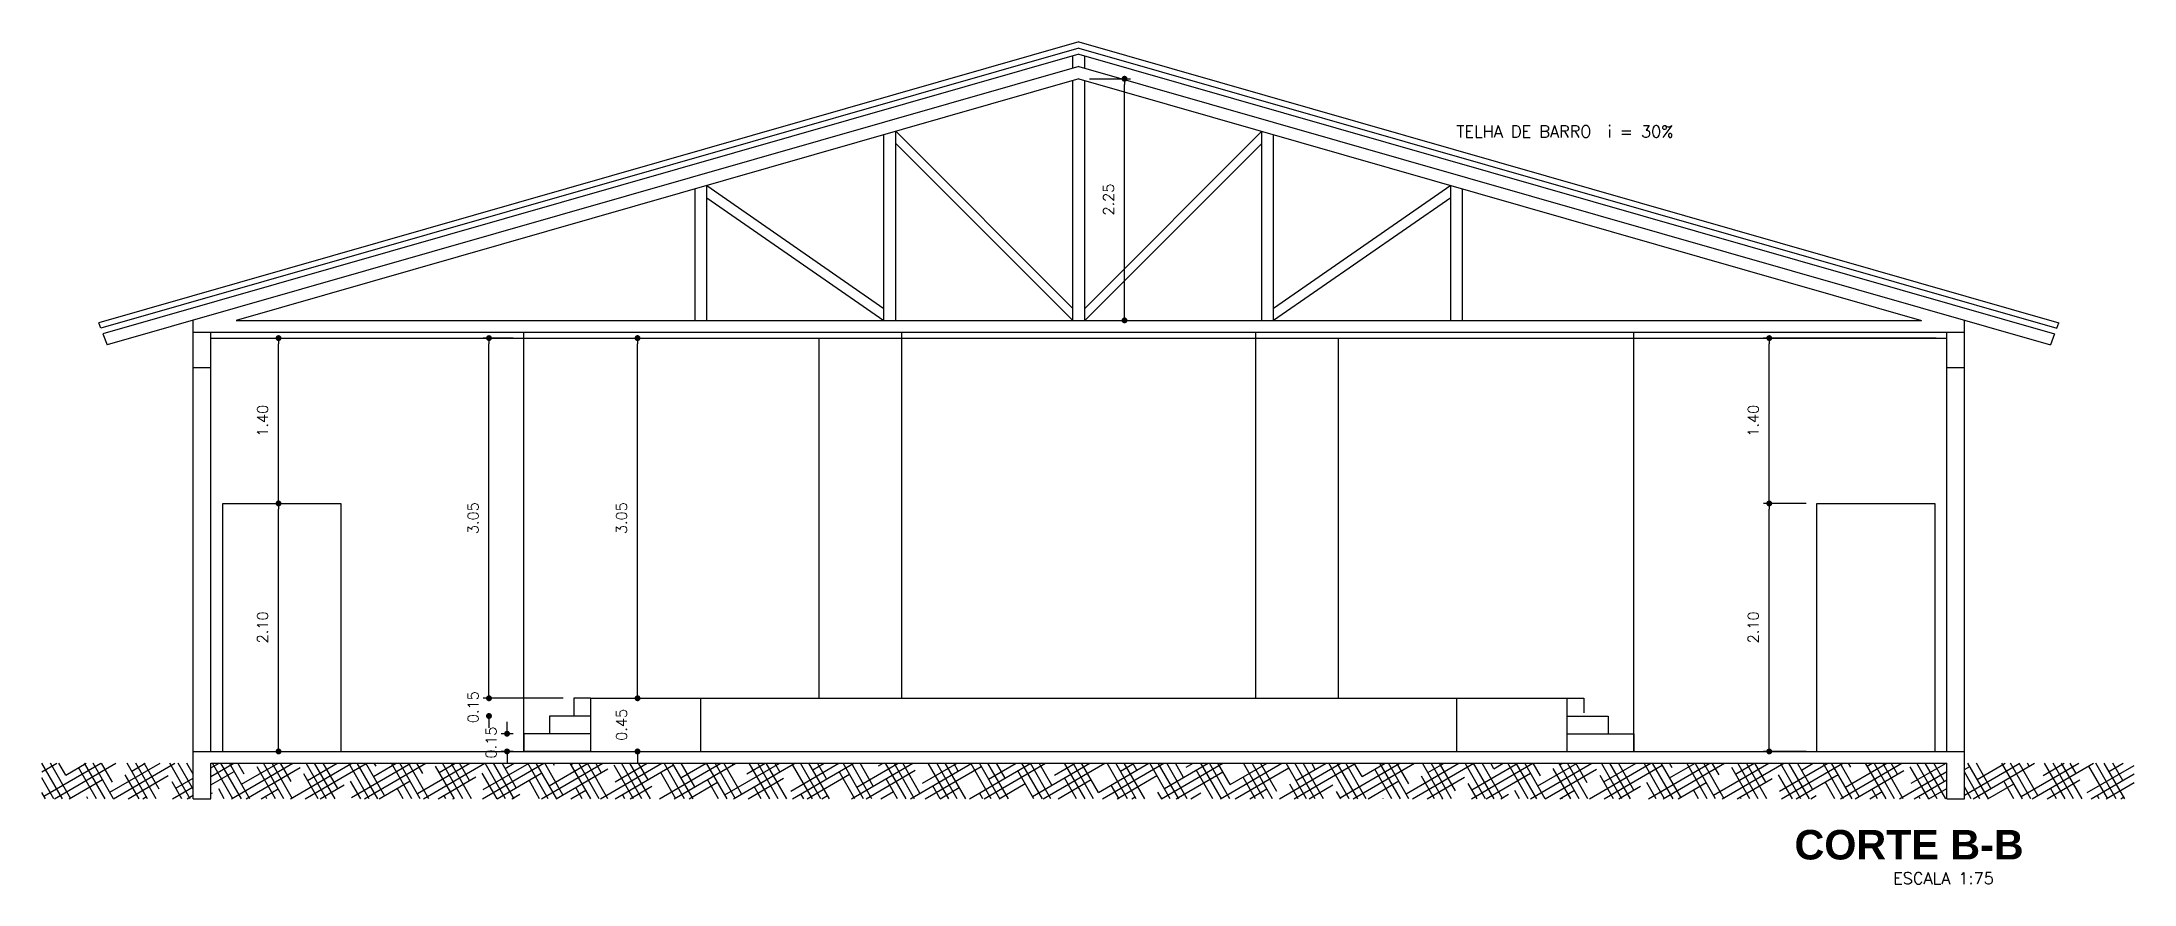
# Model space of a CAD drawing. Extents: x -206 to -86, y 71 to 127.
# Drawn here: x -157.19 to -139.47, y 115.18 to 122.32 of the extents above; entities that cross this region are included whole.
import ezdxf
from ezdxf.enums import TextEntityAlignment as Align

# ---------------------------------------------------------------- set-up
doc = ezdxf.new("R2010")
doc.units = 0
doc.header["$MEASUREMENT"] = 0
doc.layers.get('0').update_dxf_attribs({"linetype": 'CONTINUOUS'})
doc.layers.get('DEFPOINTS').update_dxf_attribs({"linetype": 'CONTINUOUS'})
for name, color, linetype in [('ALVENARIA', 7, 'CONTINUOUS'), ('ALVENARIA1', 44, 'CONTINUOUS'), ('COBERTURA', 6, 'CONTINUOUS'), ('COTA', 1, 'CONTINUOUS'), ('HATCH', 30, 'CONTINUOUS'), ('JAPOR', 142, 'CONTINUOUS'), ('TEXTO2', 40, 'CONTINUOUS'), ('TEXTO5', 5, 'CONTINUOUS')]:
    doc.layers.add(name, color=color, linetype=linetype)
doc.styles.add('SANSSERIFBOLD', font='sasb____.pfb')
doc.styles.add('SIMPLEX', font='SIMPLEX.SHX')
doc.dimstyles.new('DIM50', dxfattribs={"dimtxt": 0.09, "dimasz": 0.05, "dimexe": 0.05, "dimexo": 0.09, "dimgap": 0.09, "dimtad": 1, "dimzin": 0, "dimdsep": 46, "dimtxsty": 'SIMPLEX', "dimblk": 'DOT', "dimcen": 0.09, "dimadec": 0, "dimazin": 0, "dimtfac": 1, "dimtix": 1, "dimtofl": 0, "dimtmove": 2, "dimatfit": 3, "dimldrblk": 'DOT', "dimfxl": 1, "dimtolj": 1, "dimtzin": 0, "dimarcsym": 0})

msp = doc.modelspace()

# ---------------------------------------------------------------- texts
at = {"layer": 'TEXTO2', "style": 'SIMPLEX'}
msp.add_text('TELHA DE BARRO  i = 30%', height=0.1, dxfattribs=at).set_placement((-144.288, 121.506), align=Align.CENTER)
msp.add_text('ESCALA 1:75', height=0.1, dxfattribs=at).set_placement((-141.508, 115.183))
at = {"layer": 'TEXTO5', "style": 'SANSSERIFBOLD'}
msp.add_text('CORTE B-B', height=0.25, dxfattribs=at).set_placement((-140.403, 115.392), align=Align.RIGHT)

# ---------------------------------------------------------------- blocks, each defined once
blk = doc.blocks.new('DOT')
at = {"layer": 'ALVENARIA', "color": 0, "linetype": 'ByBlock'}
blk.add_line((-0.5, 0), (-1, 0), dxfattribs=at)
at = {"layer": 'ALVENARIA', "color": 0, "linetype": 'ByBlock', "const_width": 0.5}
blk.add_lwpolyline([(-0.25, 0, 1), (0.25, 0, 1)], format="xyb", close=True, dxfattribs=at)
blk = doc.blocks.new('*D198')
at = {"color": 0, "linetype": 'ByBlock'}
for p, q in [((-155.564, 117.203), (-155.131, 117.203)), ((-155.181, 115.153), (-155.181, 117.153)), ((-155.564, 115.103), (-155.131, 115.103))]:
    blk.add_line(p, q, dxfattribs=at)
at = {"layer": 'DEFPOINTS', "color": 0, "linetype": 'ByBlock'}
for p in [(-155.654, 117.203), (-155.181, 117.203), (-155.654, 115.103)]:
    blk.add_point(p, dxfattribs=at)
at = {"color": 0, "linetype": 'ByBlock', "xscale": 0.05, "yscale": 0.05, "zscale": 0.05}
for p, rotation in [((-155.181, 117.203), 90), ((-155.181, 115.103), 270)]:
    blk.add_blockref('DOT', p, dxfattribs=dict(at, rotation=rotation))
at = {"color": 0, "linetype": 'ByBlock', "insert": (-155.316, 116.153), "char_height": 0.09, "attachment_point": 5, "rotation": 90, "style": 'SIMPLEX'}
blk.add_mtext('\\A1;2.10', dxfattribs=at)
blk = doc.blocks.new('*D199')
at = {"color": 0, "linetype": 'ByBlock'}
for p, q in [((-155.664, 118.603), (-155.131, 118.603)), ((-155.181, 117.253), (-155.181, 118.553))]:
    blk.add_line(p, q, dxfattribs=at)
at = {"layer": 'DEFPOINTS', "color": 0, "linetype": 'ByBlock'}
for p in [(-155.754, 118.603), (-155.181, 118.603), (-155.654, 117.203)]:
    blk.add_point(p, dxfattribs=at)
at = {"color": 0, "linetype": 'ByBlock', "xscale": 0.05, "yscale": 0.05, "zscale": 0.05}
for p, rotation in [((-155.181, 118.603), 90), ((-155.181, 117.203), 270)]:
    blk.add_blockref('DOT', p, dxfattribs=dict(at, rotation=rotation))
at = {"color": 0, "linetype": 'ByBlock', "insert": (-155.316, 117.903), "char_height": 0.09, "attachment_point": 5, "rotation": 90, "style": 'SIMPLEX'}
blk.add_mtext('\\A1;1.40', dxfattribs=at)
blk = doc.blocks.new('*D200')
at = {"color": 0, "linetype": 'ByBlock'}
for p, q in [((-152.77, 115.553), (-153.449, 115.553)), ((-153.399, 115.603), (-153.399, 115.653)), ((-153.399, 115.353), (-153.399, 115.303))]:
    blk.add_line(p, q, dxfattribs=at)
at = {"layer": 'DEFPOINTS', "color": 0, "linetype": 'ByBlock'}
for p in [(-153.399, 115.553), (-152.68, 115.553), (-152.887, 115.403)]:
    blk.add_point(p, dxfattribs=at)
at = {"color": 0, "linetype": 'ByBlock', "xscale": 0.05, "yscale": 0.05, "zscale": 0.05}
for p, rotation in [((-153.399, 115.553), 270), ((-153.399, 115.403), 90)]:
    blk.add_blockref('DOT', p, dxfattribs=dict(at, rotation=rotation))
at = {"color": 0, "linetype": 'ByBlock', "insert": (-153.534, 115.478), "char_height": 0.09, "attachment_point": 5, "rotation": 90, "style": 'SIMPLEX'}
blk.add_mtext('\\A1;0.15', dxfattribs=at)
blk = doc.blocks.new('*D201')
at = {"color": 0, "linetype": 'ByBlock'}
for p, q in [((-153.194, 118.603), (-153.449, 118.603)), ((-153.399, 115.603), (-153.399, 118.553))]:
    blk.add_line(p, q, dxfattribs=at)
at = {"layer": 'DEFPOINTS', "color": 0, "linetype": 'ByBlock'}
for p in [(-153.399, 118.603), (-153.104, 118.603), (-152.68, 115.553)]:
    blk.add_point(p, dxfattribs=at)
at = {"color": 0, "linetype": 'ByBlock', "xscale": 0.05, "yscale": 0.05, "zscale": 0.05}
for p, rotation in [((-153.399, 118.603), 90), ((-153.399, 115.553), 270)]:
    blk.add_blockref('DOT', p, dxfattribs=dict(at, rotation=rotation))
at = {"color": 0, "linetype": 'ByBlock', "insert": (-153.534, 117.078), "char_height": 0.09, "attachment_point": 5, "rotation": 90, "style": 'SIMPLEX'}
blk.add_mtext('\\A1;3.05', dxfattribs=at)
blk = doc.blocks.new('*D202')
at = {"color": 0, "linetype": 'ByBlock'}
for p, q in [((-153.246, 115.303), (-153.246, 115.353)), ((-153.194, 115.253), (-153.296, 115.253)), ((-153.194, 115.103), (-153.296, 115.103)), ((-153.246, 115.053), (-153.246, 115.003))]:
    blk.add_line(p, q, dxfattribs=at)
at = {"layer": 'DEFPOINTS', "color": 0, "linetype": 'ByBlock'}
for p in [(-153.246, 115.253), (-153.104, 115.253), (-153.104, 115.103)]:
    blk.add_point(p, dxfattribs=at)
at = {"color": 0, "linetype": 'ByBlock', "xscale": 0.05, "yscale": 0.05, "zscale": 0.05}
for p, rotation in [((-153.246, 115.253), 270), ((-153.246, 115.103), 90)]:
    blk.add_blockref('DOT', p, dxfattribs=dict(at, rotation=rotation))
at = {"color": 0, "linetype": 'ByBlock', "insert": (-153.381, 115.178), "char_height": 0.09, "attachment_point": 5, "rotation": 90, "style": 'SIMPLEX'}
blk.add_mtext('\\A1;0.15', dxfattribs=at)
blk = doc.blocks.new('*D203')
at = {"color": 0, "linetype": 'ByBlock'}
for p, q in [((-152.448, 115.553), (-152.091, 115.553)), ((-152.141, 115.603), (-152.141, 115.653)), ((-152.448, 115.103), (-152.091, 115.103)), ((-152.141, 115.053), (-152.141, 115.003))]:
    blk.add_line(p, q, dxfattribs=at)
at = {"layer": 'DEFPOINTS', "color": 0, "linetype": 'ByBlock'}
for p in [(-152.538, 115.553), (-152.141, 115.553), (-152.538, 115.103)]:
    blk.add_point(p, dxfattribs=at)
at = {"color": 0, "linetype": 'ByBlock', "xscale": 0.05, "yscale": 0.05, "zscale": 0.05}
for p, rotation in [((-152.141, 115.553), 270), ((-152.141, 115.103), 90)]:
    blk.add_blockref('DOT', p, dxfattribs=dict(at, rotation=rotation))
at = {"color": 0, "linetype": 'ByBlock', "insert": (-152.276, 115.328), "char_height": 0.09, "attachment_point": 5, "rotation": 90, "style": 'SIMPLEX'}
blk.add_mtext('\\A1;0.45', dxfattribs=at)
blk = doc.blocks.new('*D204')
at = {"color": 0, "linetype": 'ByBlock'}
for p, q in [((-153.014, 118.603), (-152.091, 118.603)), ((-152.141, 115.603), (-152.141, 118.553))]:
    blk.add_line(p, q, dxfattribs=at)
at = {"layer": 'DEFPOINTS', "color": 0, "linetype": 'ByBlock'}
for p in [(-153.104, 118.603), (-152.141, 118.603), (-152.538, 115.553)]:
    blk.add_point(p, dxfattribs=at)
at = {"color": 0, "linetype": 'ByBlock', "xscale": 0.05, "yscale": 0.05, "zscale": 0.05}
for p, rotation in [((-152.141, 118.603), 90), ((-152.141, 115.553), 270)]:
    blk.add_blockref('DOT', p, dxfattribs=dict(at, rotation=rotation))
at = {"color": 0, "linetype": 'ByBlock', "insert": (-152.276, 117.078), "char_height": 0.09, "attachment_point": 5, "rotation": 90, "style": 'SIMPLEX'}
blk.add_mtext('\\A1;3.05', dxfattribs=at)
blk = doc.blocks.new('*D205')
at = {"color": 0, "linetype": 'ByBlock'}
for p, q in [((-142.244, 117.203), (-142.607, 117.203)), ((-142.557, 115.153), (-142.557, 117.153)), ((-142.244, 115.103), (-142.607, 115.103))]:
    blk.add_line(p, q, dxfattribs=at)
at = {"layer": 'DEFPOINTS', "color": 0, "linetype": 'ByBlock'}
for p in [(-142.557, 117.203), (-142.154, 117.203), (-142.154, 115.103)]:
    blk.add_point(p, dxfattribs=at)
at = {"color": 0, "linetype": 'ByBlock', "xscale": 0.05, "yscale": 0.05, "zscale": 0.05}
for p, rotation in [((-142.557, 117.203), 90), ((-142.557, 115.103), 270)]:
    blk.add_blockref('DOT', p, dxfattribs=dict(at, rotation=rotation))
at = {"color": 0, "linetype": 'ByBlock', "insert": (-142.692, 116.153), "char_height": 0.09, "attachment_point": 5, "rotation": 90, "style": 'SIMPLEX'}
blk.add_mtext('\\A1;2.10', dxfattribs=at)
blk = doc.blocks.new('*D206')
at = {"color": 0, "linetype": 'ByBlock'}
for p, q in [((-141.144, 118.603), (-142.607, 118.603)), ((-142.557, 117.253), (-142.557, 118.553))]:
    blk.add_line(p, q, dxfattribs=at)
at = {"layer": 'DEFPOINTS', "color": 0, "linetype": 'ByBlock'}
for p in [(-142.557, 118.603), (-141.054, 118.603), (-142.154, 117.203)]:
    blk.add_point(p, dxfattribs=at)
at = {"color": 0, "linetype": 'ByBlock', "xscale": 0.05, "yscale": 0.05, "zscale": 0.05}
for p, rotation in [((-142.557, 118.603), 90), ((-142.557, 117.203), 270)]:
    blk.add_blockref('DOT', p, dxfattribs=dict(at, rotation=rotation))
at = {"color": 0, "linetype": 'ByBlock', "insert": (-142.692, 117.903), "char_height": 0.09, "attachment_point": 5, "rotation": 90, "style": 'SIMPLEX'}
blk.add_mtext('\\A1;1.40', dxfattribs=at)
blk = doc.blocks.new('*D209')
at = {"color": 0, "linetype": 'ByBlock'}
for p, q in [((-148.314, 122.003), (-147.967, 122.003)), ((-148.017, 120.007), (-148.017, 121.953))]:
    blk.add_line(p, q, dxfattribs=at)
at = {"layer": 'DEFPOINTS', "color": 0, "linetype": 'ByBlock'}
for p in [(-148.404, 122.003), (-148.017, 122.003), (-148.354, 119.957)]:
    blk.add_point(p, dxfattribs=at)
at = {"color": 0, "linetype": 'ByBlock', "xscale": 0.05, "yscale": 0.05, "zscale": 0.05}
for p, rotation in [((-148.017, 122.003), 90), ((-148.017, 119.957), 270)]:
    blk.add_blockref('DOT', p, dxfattribs=dict(at, rotation=rotation))
at = {"color": 0, "linetype": 'ByBlock', "insert": (-148.152, 120.98), "char_height": 0.09, "attachment_point": 5, "rotation": 90, "style": 'SIMPLEX'}
blk.add_mtext('\\A1;2.25', dxfattribs=at)

# ---------------------------------------------------------------- dimensions: what is measured, and where the dimension line sits
at = {"layer": 'COTA'}
dim = msp.add_linear_dim(base=(-148.017, 122.003), p1=(-148.354, 119.957), p2=(-148.404, 122.003), angle=90, text='2.25', dimstyle='DIM50', override={"dimse1": 1}, dxfattribs=at)
dim.commit()
dim.dimension.update_dxf_attribs({"geometry": '*D209', "text_midpoint": (-148.152, 120.98)})
for base, p1, p2, picture, middle in [((-155.181, 119.807), (-155.654, 118.407), (-155.754, 119.807), '*D199', (-155.316, 119.107)), ((-153.399, 119.807), (-152.68, 116.757), (-153.104, 119.807), '*D201', (-153.534, 118.282)), ((-152.141, 119.807), (-152.538, 116.757), (-153.104, 119.807), '*D204', (-152.276, 118.282)), ((-142.557, 119.807), (-142.154, 118.407), (-141.054, 119.807), '*D206', (-142.692, 119.107)), ((-153.399, 116.757), (-152.887, 116.607), (-152.68, 116.757), '*D200', (-153.534, 116.682))]:
    dim = msp.add_linear_dim(base=base, p1=p1, p2=p2, angle=90, dimstyle='DIM50', override={"dimse1": 1}, dxfattribs=at)
    dim.commit()
    dim.dimension.update_dxf_attribs({"geometry": picture, "text_midpoint": middle, "insert": (0, 1.204)})
for base, p1, p2, picture, middle in [((-155.181, 118.407), (-155.654, 116.307), (-155.654, 118.407), '*D198', (-155.316, 117.357)), ((-142.557, 118.407), (-142.154, 116.307), (-142.154, 118.407), '*D205', (-142.692, 117.357)), ((-152.141, 116.757), (-152.538, 116.307), (-152.538, 116.757), '*D203', (-152.276, 116.532)), ((-153.246, 116.457), (-153.104, 116.307), (-153.104, 116.457), '*D202', (-153.381, 116.382))]:
    dim = msp.add_linear_dim(base=base, p1=p1, p2=p2, angle=90, dimstyle='DIM50', dxfattribs=at)
    dim.commit()
    dim.dimension.update_dxf_attribs({"geometry": picture, "text_midpoint": middle, "insert": (0, 1.204)})

# ---------------------------------------------------------------- hatches: boundary and pattern name
at = {"layer": 'HATCH'}
h = msp.add_hatch(dxfattribs=at)
h.set_pattern_fill('HOUND', color=256, angle=30, style=0)
h.set_pattern_definition([(30, (0, 1.20449), (0.18525635, 0.179126588), [1, -0.5]), (120, (0, 1.20449), (0.070873412, -0.24775635), [1, -0.5])])
h.paths.add_polyline_path([(-141.054, 116.207), (-155.754, 116.207), (-155.754, 115.907), (-141.054, 115.907)])
h.paths.add_polyline_path([(-139.467, 116.207), (-140.904, 116.207), (-140.904, 115.907), (-139.467, 115.907)])
h.paths.add_polyline_path([(-155.904, 116.207), (-157.186, 116.207), (-157.186, 115.907), (-155.904, 115.907)])

# ---------------------------------------------------------------- linework, layer by layer
at = {"layer": 'ALVENARIA'}
for p, q in [((-155.904, 115.907), (-155.904, 119.957)), ((-140.904, 115.907), (-140.904, 119.957)), ((-155.904, 119.857), (-155.754, 119.857)), ((-155.754, 116.307), (-155.754, 119.857)), ((-141.054, 119.857), (-140.904, 119.857)), ((-141.054, 116.307), (-141.054, 119.857)), ((-155.904, 119.557), (-155.754, 119.557)), ((-141.054, 119.557), (-140.904, 119.557)), ((-155.904, 116.307), (-153.104, 116.307)), ((-153.104, 116.307), (-143.704, 116.307)), ((-143.704, 116.307), (-140.904, 116.307)), ((-155.754, 115.907), (-155.754, 116.207)), ((-155.754, 116.207), (-141.054, 116.207)), ((-141.054, 115.907), (-141.054, 116.207)), ((-155.904, 115.907), (-155.754, 115.907)), ((-141.054, 115.907), (-140.904, 115.907))]:
    msp.add_line(p, q, dxfattribs=at)
at = {"layer": 'ALVENARIA1'}
for p, q in [((-155.754, 119.857), (-141.054, 119.857)), ((-155.754, 119.807), (-141.054, 119.807)), ((-153.104, 116.307), (-153.104, 119.857)), ((-152.538, 119.857), (-144.27, 119.857)), ((-152.538, 119.857), (-144.27, 119.857)), ((-150.604, 116.757), (-150.604, 119.807)), ((-149.904, 116.757), (-149.904, 119.857)), ((-146.904, 116.757), (-146.904, 119.857)), ((-146.204, 116.757), (-146.204, 119.807)), ((-143.704, 116.307), (-143.704, 119.857)), ((-152.887, 116.607), (-152.887, 116.457)), ((-152.538, 116.607), (-152.887, 116.607)), ((-152.538, 116.757), (-152.68, 116.757)), ((-152.68, 116.757), (-152.68, 116.607)), ((-152.538, 116.757), (-152.538, 116.307)), ((-152.538, 116.757), (-144.27, 116.757)), ((-151.604, 116.307), (-151.604, 116.757)), ((-145.204, 116.307), (-145.204, 116.757)), ((-144.27, 116.757), (-144.27, 116.307)), ((-144.27, 116.757), (-144.128, 116.757)), ((-144.27, 116.607), (-143.92, 116.607)), ((-144.128, 116.757), (-144.128, 116.633)), ((-143.92, 116.607), (-143.92, 116.457)), ((-153.104, 116.457), (-153.104, 116.307)), ((-152.538, 116.457), (-153.104, 116.457)), ((-152.538, 116.457), (-153.104, 116.457)), ((-153.104, 116.307), (-153.104, 116.457)), ((-144.27, 116.457), (-143.704, 116.457)), ((-144.27, 116.457), (-143.704, 116.457)), ((-143.704, 116.457), (-143.704, 116.307)), ((-143.704, 116.307), (-143.704, 116.457)), ((-152.538, 116.307), (-153.104, 116.307)), ((-144.27, 116.307), (-143.704, 116.307))]:
    msp.add_line(p, q, dxfattribs=at)
at = {"layer": 'COBERTURA'}
for p, q in [((-148.404, 122.315), (-156.702, 119.936)), ((-148.404, 122.263), (-156.685, 119.89)), ((-148.404, 122.315), (-140.105, 119.936)), ((-148.404, 122.263), (-140.123, 119.89)), ((-148.404, 122.211), (-156.668, 119.842)), ((-148.404, 122.107), (-156.632, 119.749)), ((-148.454, 122.093), (-148.454, 122.197)), ((-148.404, 122.211), (-140.14, 119.842)), ((-148.404, 122.107), (-140.176, 119.749)), ((-148.354, 122.093), (-148.354, 122.197)), ((-148.404, 122.003), (-155.541, 119.957)), ((-148.454, 119.957), (-148.454, 121.989)), ((-148.404, 122.003), (-141.267, 119.957)), ((-148.354, 119.957), (-148.354, 121.989)), ((-149.954, 119.957), (-149.954, 121.559)), ((-149.954, 121.559), (-148.454, 120.057)), ((-146.854, 121.559), (-148.354, 120.057)), ((-146.854, 119.957), (-146.854, 121.559)), ((-150.054, 119.957), (-150.054, 121.53)), ((-149.954, 121.455), (-148.454, 119.957)), ((-146.854, 121.455), (-148.354, 119.957)), ((-146.754, 119.957), (-146.754, 121.53)), ((-151.654, 119.957), (-151.654, 121.072)), ((-151.554, 119.957), (-151.554, 121.1)), ((-151.554, 121.1), (-150.054, 120.057)), ((-145.254, 121.1), (-146.754, 120.057)), ((-145.254, 119.957), (-145.254, 121.1)), ((-145.154, 119.957), (-145.154, 121.072)), ((-151.554, 120.996), (-150.054, 119.957)), ((-145.254, 120.996), (-146.754, 119.957)), ((-155.541, 119.957), (-141.267, 119.957)), ((-152.538, 119.957), (-144.27, 119.957)), ((-156.685, 119.89), (-156.702, 119.936)), ((-156.668, 119.842), (-156.632, 119.749)), ((-140.14, 119.842), (-140.176, 119.749)), ((-140.123, 119.89), (-140.105, 119.936))]:
    msp.add_line(p, q, dxfattribs=at)
at = {"layer": 'JAPOR'}
for p, q in [((-155.654, 118.407), (-154.654, 118.407)), ((-155.654, 116.307), (-155.654, 118.407)), ((-154.654, 118.407), (-154.654, 116.307)), ((-142.154, 118.407), (-141.154, 118.407)), ((-142.154, 116.307), (-142.154, 118.407)), ((-141.154, 118.407), (-141.154, 116.307))]:
    msp.add_line(p, q, dxfattribs=at)

msp.set_redraw_order([(e.dxf.handle, doc.entitydb.next_handle()) for e in msp.query("TEXT MTEXT ATTDEF DIMENSION ARC_DIMENSION")])  # texts and dimensions are drawn at this point

doc.saveas('drawing.dxf')
